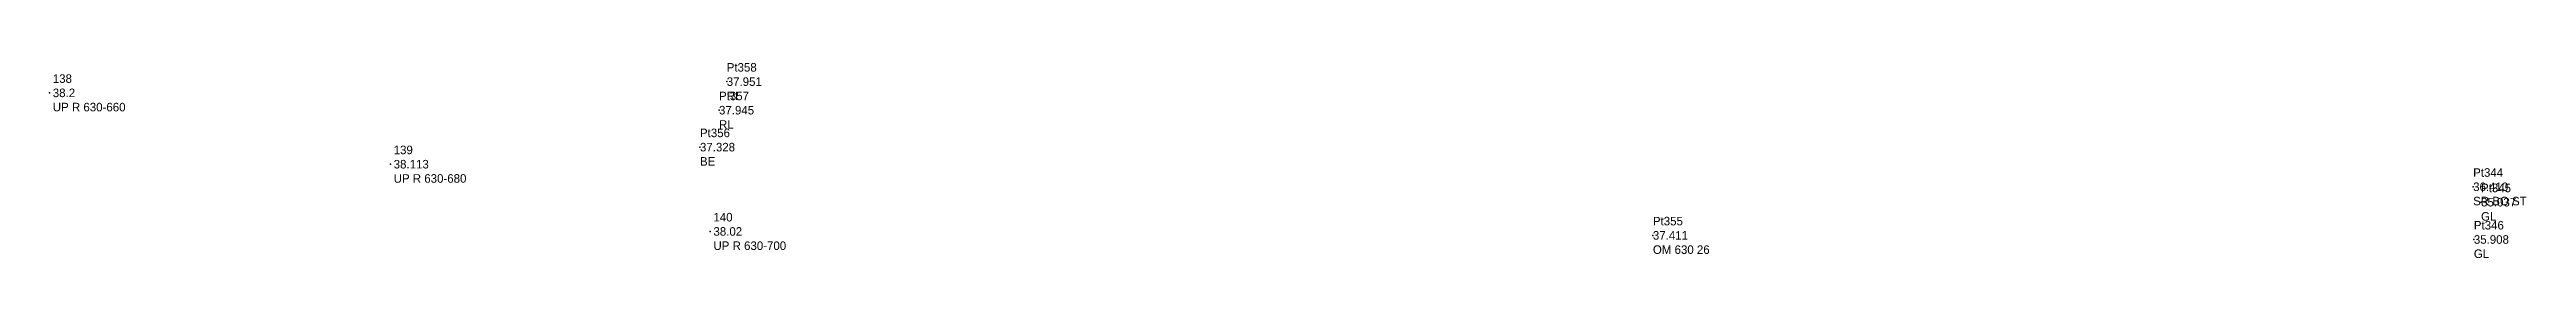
# Model space of a CAD drawing. Header units: metres. Extents: x 169978 to 830021, y 964681 to 1014880.
# Drawn here: x 825422.4 to 825566.7, y 980439.9 to 980451.3 of the extents above; entities that cross this region are included whole.
import ezdxf

# ---------------------------------------------------------------- set-up
doc = ezdxf.new("R2010")
doc.units = ezdxf.units.M

msp = doc.modelspace()

# ---------------------------------------------------------------- texts
at = {"layer": 'MDU TO TN 5628 000 to 634 000_SurveyPoint', "color": 7, "char_height": 0.5, "attachment_point": 4}
for s, insert, width in [('Pt358\\P37.951\\PRL', (825461.89, 980450.22, 37.95), 3), ('Pt357\\P37.945\\PRL', (825461.44, 980448.55, 37.95), 3), ('Pt356\\P37.328\\PBE', (825460.33, 980446.39, 37.33), 3), ('Pt344\\P36.410\\PSR BO ST', (825563.64, 980444.07, 36.41), 4.5), ('Pt345\\P35.037\\PGL', (825564.1, 980443.17, 35.04), 3), ('Pt355\\P37.411\\POM 630 26', (825515.85, 980441.23, 37.41), 5), ('Pt346\\P35.908\\PGL', (825563.68, 980440.99, 35.91), 3)]:
    msp.add_mtext(s, dxfattribs=dict(at, insert=insert, width=width))
at = {"layer": 'MEJ TO TNCH28-100 TO CH35-580_Survey', "char_height": 0.5, "width": 6.5, "attachment_point": 4}
for s, insert in [(' 138\\P 38.2\\P UP R 630-660', (825422.44, 980449.56, 38.2)), (' 139\\P 38.113\\P UP R 630-680', (825442.3, 980445.39, 38.11)), (' 140\\P 38.02\\P UP R 630-700', (825460.93, 980441.46, 38.02))]:
    msp.add_mtext(s, dxfattribs=dict(at, insert=insert))

# ---------------------------------------------------------------- linework, layer by layer
at = {"layer": 'MDU TO TN 5628 000 to 634 000_SurveyPoint'}
for p in [(825461.89, 980450.22, 37.95), (825461.44, 980448.55, 37.95), (825460.33, 980446.39, 37.33), (825563.64, 980444.07, 36.41), (825564.1, 980443.17, 35.04), (825515.85, 980441.23, 37.41), (825563.68, 980440.99, 35.91)]:
    msp.add_point(p, dxfattribs=at)
at = {"layer": 'MEJ TO TNCH28-100 TO CH35-580_Survey'}
for p in [(825422.44, 980449.56, 38.2), (825442.3, 980445.39, 38.11), (825460.93, 980441.46, 38.02)]:
    msp.add_point(p, dxfattribs=at)

msp.set_redraw_order([(e.dxf.handle, doc.entitydb.next_handle()) for e in msp.query("TEXT MTEXT ATTDEF DIMENSION ARC_DIMENSION")])  # texts and dimensions are drawn at this point

doc.saveas('drawing.dxf')
